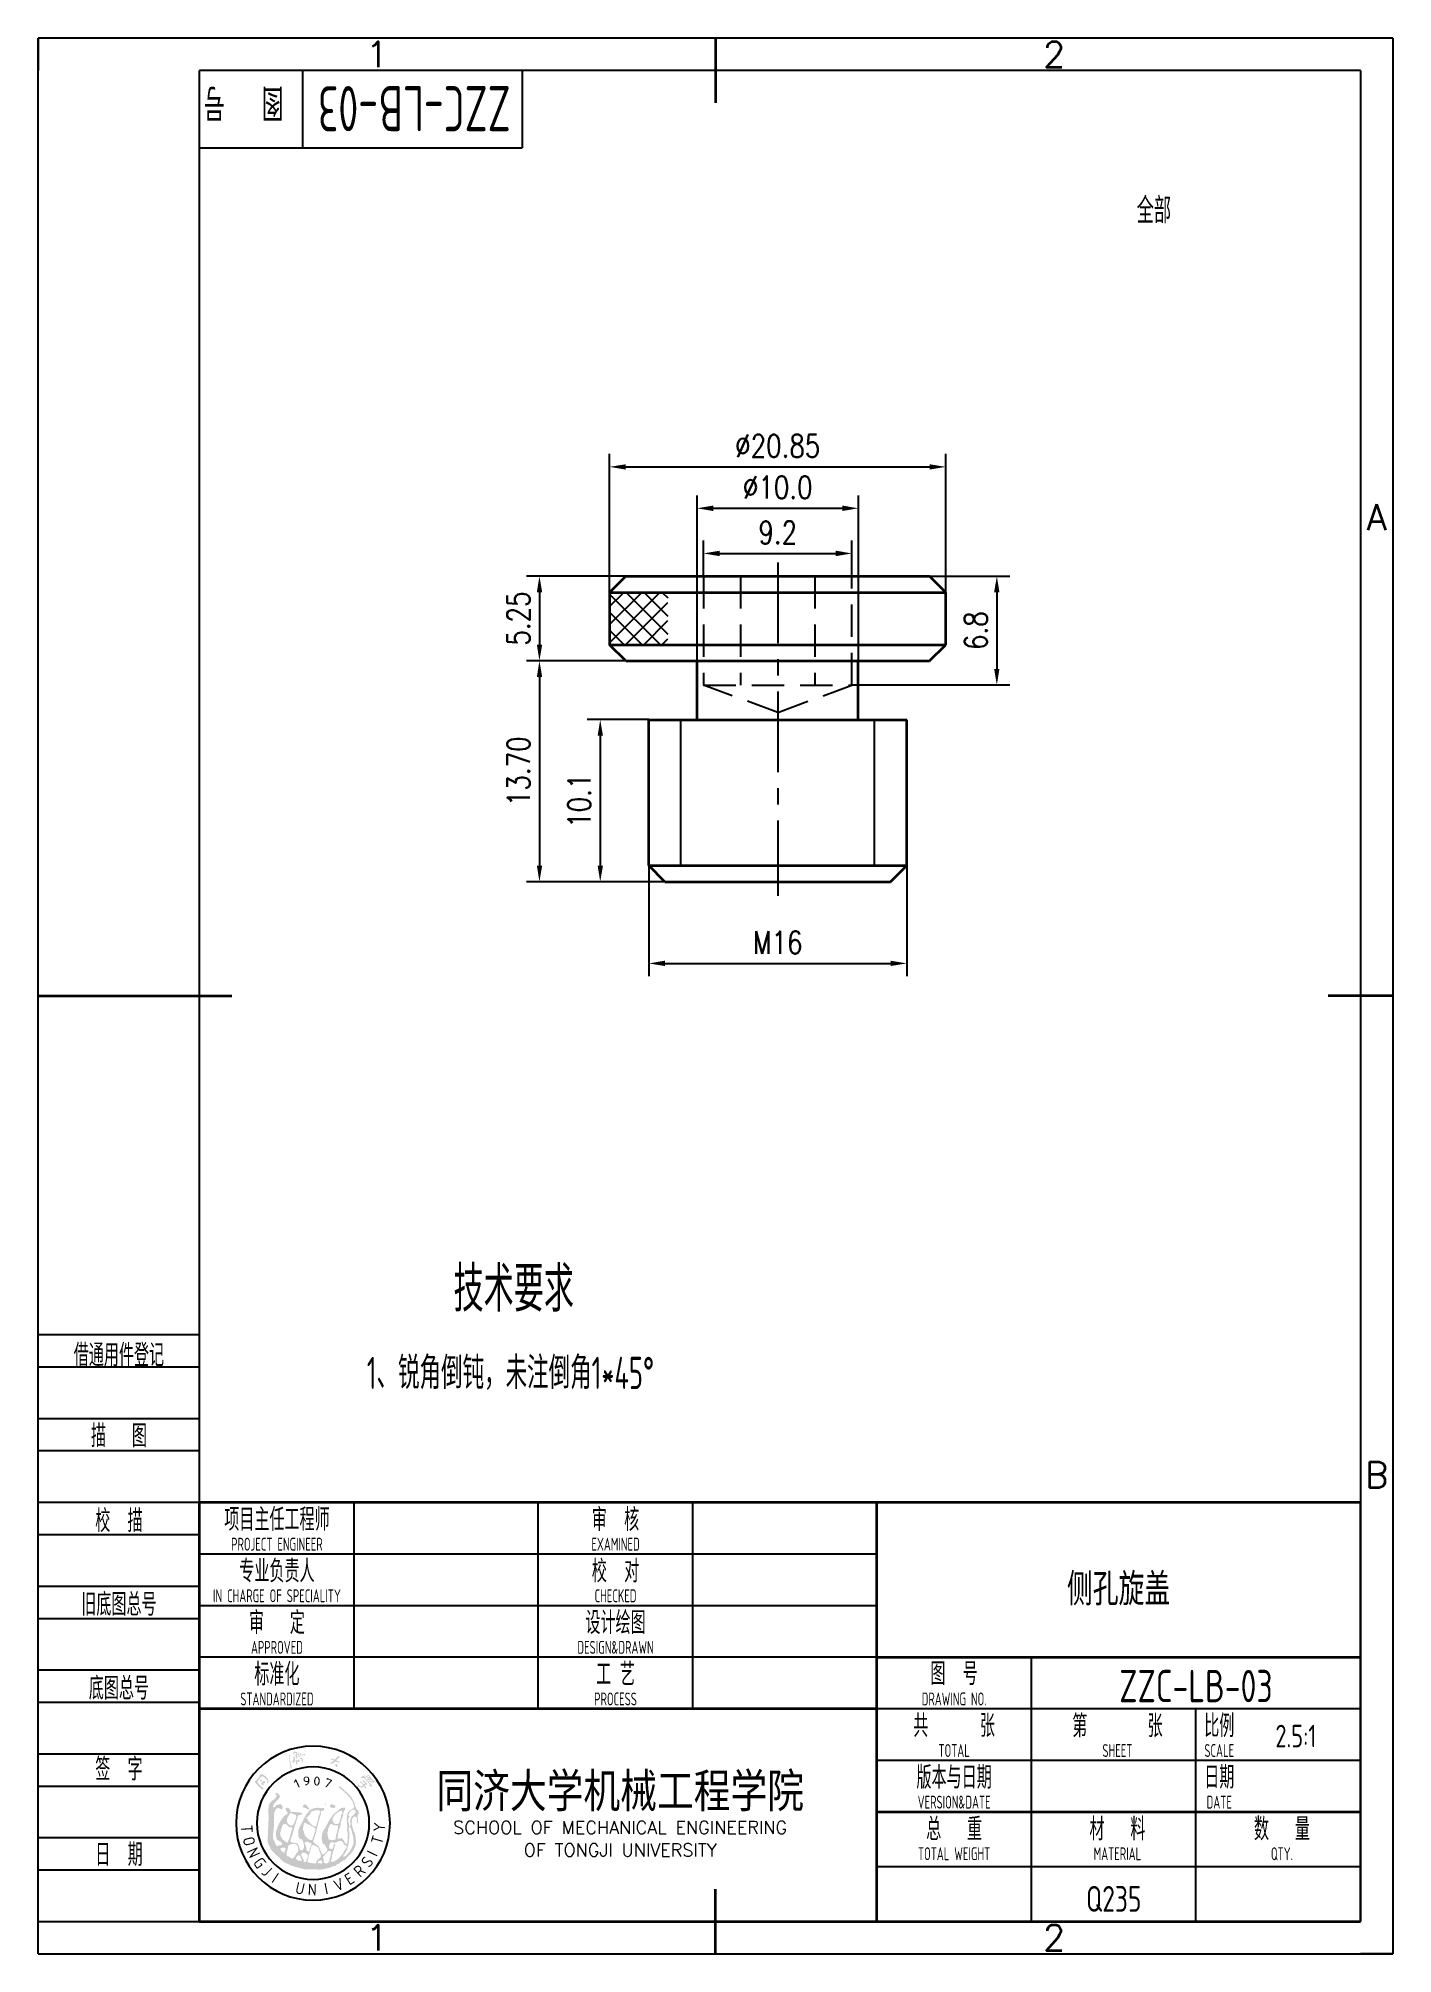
# Model space of a CAD drawing. Header units: millimetres. Extents: x -10 to 74, y -2 to 117.
import ezdxf
from ezdxf.enums import TextEntityAlignment as Align

# ---------------------------------------------------------------- set-up
doc = ezdxf.new("R2010")
doc.units = ezdxf.units.MM
doc.header["$LTSCALE"] = 4
doc.linetypes.add('CENTER', pattern=[2, 1.25, -0.25, 0.25, -0.25])
doc.linetypes.add('DASHED', pattern=[0.75, 0.5, -0.25])
doc.layers.add('1轮廓实线层', color=7, linetype='Continuous', lineweight=35)
for name, color, linetype in [('2细线层', 4, 'Continuous'), ('3中心线层', 1, 'CENTER'), ('4虚线层', 6, 'DASHED'), ('5剖面线层', 2, 'Continuous'), ('6文字层', 3, 'Continuous'), ('7标注层', 4, 'Continuous'), ('TK', 101, 'Continuous'), ('图框层', 7, 'Continuous')]:
    doc.layers.add(name, color=color, linetype=linetype)
doc.styles.add('PC_TEXTSTYLE', font='isocp.shx', dxfattribs={"width": 0.8, "bigfont": 'hzfs.shx'})
doc.styles.add('ST', font='romanc.shx', dxfattribs={"bigfont": 'st.shx'})
doc.styles.get("Standard").update_dxf_attribs({"font": 'isocp.shx', "width": 0.707, "bigfont": 'hztxt.shx'})
doc.styles.add('TH_GBDIM', font='romans.shx', dxfattribs={"width": 0.8, "bigfont": 'gbcbig.shx'})
doc.dimstyles.new('TH_GBDIM', dxfattribs={"dimscale": 0.4, "dimtxt": 3.5, "dimasz": 2.5, "dimexe": 2, "dimexo": 0, "dimgap": 1.5, "dimtad": 1, "dimdec": 1, "dimzin": 0, "dimdsep": 46, "dimtxsty": 'TH_GBDIM', "dimcen": 2.5, "dimclrd": 130, "dimclre": 130, "dimclrt": 3, "dimadec": 0, "dimazin": 0, "dimtfac": 0.714286, "dimtdec": 1, "dimtmove": 0, "dimatfit": 3, "dimfxl": 1, "dimtzin": 0, "dimlwd": -1, "dimlwe": -1, "dimarcsym": 0})

msp = doc.modelspace()

# ---------------------------------------------------------------- texts
at = {"layer": '6文字层', "style": 'TH_GBDIM'}
for s, p in [('1', (11, 115.8)), ('2', (53, 115.8)), ('A', (73, 87.1)), ('B', (73, 27.7)), ('1', (11, -1)), ('2', (53, -1))]:
    msp.add_text(s, height=1.6, dxfattribs=at).set_placement(p, align=Align.MIDDLE)
at = {"layer": '6文字层', "style": 'PC_TEXTSTYLE', "width": 0.667}
msp.add_text('全部', height=1.6, dxfattribs=at).set_placement((58.121, 105.321))
msp.add_text('技术要求', height=2.8, dxfattribs=at).set_placement((19.488, 40.623), align=Align.TOP_CENTER)
msp.add_text('1、锐角倒钝，未注倒角1*45%%d', height=2, dxfattribs=at).set_placement((10.377, 35.023), align=Align.TOP_LEFT)

# ---------------------------------------------------------------- blocks, each defined once
blk = doc.blocks.new('*D8')
at = {"layer": '7标注层', "color": 130}
for p, q in [((25.43, 82.44), (25.43, 91.02)), ((46.28, 82.44), (46.28, 91.02)), ((26.43, 90.22), (45.28, 90.22))]:
    blk.add_line(p, q, dxfattribs=at)
for points in [[(26.43, 90.38), (26.43, 90.05), (25.43, 90.22)], [(45.28, 90.38), (45.28, 90.05), (46.28, 90.22)]]:
    blk.add_solid(points, dxfattribs=at)
at = {"layer": 'Defpoints', "color": 0}
for p in [(46.28, 90.22), (25.43, 82.44), (46.28, 82.44)]:
    blk.add_point(p, dxfattribs=at)
at = {"layer": '7标注层', "color": 3, "insert": (35.86, 91.52), "char_height": 1.4, "attachment_point": 5, "style": 'TH_GBDIM'}
blk.add_mtext('{%%c20.85}{}{}', dxfattribs=at)
blk = doc.blocks.new('*D9')
at = {"layer": '7标注层', "color": 130}
for p, q in [((26.43, 78.19), (20.28, 78.19)), ((21.08, 77.19), (21.08, 65.49)), ((28.86, 64.49), (20.28, 64.49))]:
    blk.add_line(p, q, dxfattribs=at)
for points in [[(20.92, 77.19), (21.25, 77.19), (21.08, 78.19)], [(20.92, 65.49), (21.25, 65.49), (21.08, 64.49)]]:
    blk.add_solid(points, dxfattribs=at)
at = {"layer": 'Defpoints', "color": 0}
for p in [(26.43, 78.19), (21.08, 64.49), (28.86, 64.49)]:
    blk.add_point(p, dxfattribs=at)
at = {"layer": '7标注层', "color": 3, "insert": (19.78, 71.34), "char_height": 1.4, "attachment_point": 5, "rotation": 90, "style": 'TH_GBDIM'}
blk.add_mtext('{13.70}{}{}', dxfattribs=at)
blk = doc.blocks.new('*D10')
at = {"layer": '7标注层', "color": 130}
for p, q in [((27.86, 74.54), (24.05, 74.54)), ((24.85, 73.54), (24.85, 65.49)), ((28.86, 64.49), (24.05, 64.49))]:
    blk.add_line(p, q, dxfattribs=at)
for points in [[(24.69, 73.54), (25.02, 73.54), (24.85, 74.54)], [(24.69, 65.49), (25.02, 65.49), (24.85, 64.49)]]:
    blk.add_solid(points, dxfattribs=at)
at = {"layer": 'Defpoints', "color": 0}
for p in [(27.86, 74.54), (24.85, 64.49), (28.86, 64.49)]:
    blk.add_point(p, dxfattribs=at)
at = {"layer": '7标注层', "color": 3, "insert": (23.55, 69.51), "char_height": 1.4, "attachment_point": 5, "rotation": 90, "style": 'TH_GBDIM'}
blk.add_mtext('10.1', dxfattribs=at)
blk = doc.blocks.new('*D11')
at = {"layer": '7标注层', "color": 130}
for p, q in [((27.86, 65.49), (27.86, 58.62)), ((43.86, 65.49), (43.86, 58.62)), ((28.86, 59.42), (42.86, 59.42))]:
    blk.add_line(p, q, dxfattribs=at)
for points in [[(28.86, 59.59), (28.86, 59.26), (27.86, 59.42)], [(42.86, 59.59), (42.86, 59.26), (43.86, 59.42)]]:
    blk.add_solid(points, dxfattribs=at)
at = {"layer": 'Defpoints', "color": 0}
for p in [(27.86, 65.49), (43.86, 65.49), (43.86, 59.42)]:
    blk.add_point(p, dxfattribs=at)
at = {"layer": '7标注层', "color": 3, "insert": (35.86, 60.72), "char_height": 1.4, "attachment_point": 5, "style": 'TH_GBDIM'}
blk.add_mtext('{M16}{}{}', dxfattribs=at)
blk = doc.blocks.new('*D12')
at = {"layer": '7标注层', "color": 130}
for p, q in [((31.26, 83.44), (31.26, 85.65)), ((40.46, 83.44), (40.46, 85.65)), ((32.26, 84.85), (39.46, 84.85))]:
    blk.add_line(p, q, dxfattribs=at)
for points in [[(32.26, 85.02), (32.26, 84.68), (31.26, 84.85)], [(39.46, 85.02), (39.46, 84.68), (40.46, 84.85)]]:
    blk.add_solid(points, dxfattribs=at)
at = {"layer": 'Defpoints', "color": 0}
for p in [(40.46, 84.85), (31.26, 83.44), (40.46, 83.44)]:
    blk.add_point(p, dxfattribs=at)
at = {"layer": '7标注层', "color": 3, "insert": (35.86, 86.15), "char_height": 1.4, "attachment_point": 5, "style": 'TH_GBDIM'}
blk.add_mtext('9.2', dxfattribs=at)
blk = doc.blocks.new('*D13')
at = {"layer": '7标注层', "color": 130}
for p, q in [((40.46, 83.44), (50.25, 83.44)), ((49.45, 82.44), (49.45, 77.69)), ((40.46, 76.69), (50.25, 76.69))]:
    blk.add_line(p, q, dxfattribs=at)
for points in [[(49.28, 82.44), (49.61, 82.44), (49.45, 83.44)], [(49.28, 77.69), (49.61, 77.69), (49.45, 76.69)]]:
    blk.add_solid(points, dxfattribs=at)
at = {"layer": 'Defpoints', "color": 0}
for p in [(40.46, 83.44), (40.46, 76.69), (49.45, 76.69)]:
    blk.add_point(p, dxfattribs=at)
at = {"layer": '7标注层', "color": 3, "insert": (48.15, 80.06), "char_height": 1.4, "attachment_point": 5, "rotation": 90, "style": 'TH_GBDIM'}
blk.add_mtext('6.8', dxfattribs=at)
blk = doc.blocks.new('*D14')
at = {"layer": '7标注层', "color": 130}
for p, q in [((26.43, 83.44), (20.28, 83.44)), ((21.08, 82.44), (21.08, 79.19)), ((26.43, 78.19), (20.28, 78.19))]:
    blk.add_line(p, q, dxfattribs=at)
for points in [[(20.92, 82.44), (21.25, 82.44), (21.08, 83.44)], [(20.92, 79.19), (21.25, 79.19), (21.08, 78.19)]]:
    blk.add_solid(points, dxfattribs=at)
at = {"layer": 'Defpoints', "color": 0}
for p in [(26.43, 83.44), (21.08, 78.19), (26.43, 78.19)]:
    blk.add_point(p, dxfattribs=at)
at = {"layer": '7标注层', "color": 3, "insert": (19.78, 80.81), "char_height": 1.4, "attachment_point": 5, "rotation": 90, "style": 'TH_GBDIM'}
blk.add_mtext('{5.25}{}{}', dxfattribs=at)
blk = doc.blocks.new('*D15')
at = {"layer": '7标注层', "color": 130}
for p, q in [((30.86, 78.19), (30.86, 88.45)), ((40.86, 78.19), (40.86, 88.45)), ((31.86, 87.65), (39.86, 87.65))]:
    blk.add_line(p, q, dxfattribs=at)
for points in [[(31.86, 87.82), (31.86, 87.48), (30.86, 87.65)], [(39.86, 87.82), (39.86, 87.48), (40.86, 87.65)]]:
    blk.add_solid(points, dxfattribs=at)
at = {"layer": 'Defpoints', "color": 0}
for p in [(40.86, 87.65), (30.86, 78.19), (40.86, 78.19)]:
    blk.add_point(p, dxfattribs=at)
at = {"layer": '7标注层', "color": 3, "insert": (35.86, 88.95), "char_height": 1.4, "attachment_point": 5, "style": 'TH_GBDIM'}
blk.add_mtext('{%%c10.0}{}{}', dxfattribs=at)
blk = doc.blocks.new('PC_TITLE_BLOCK')
at = {"layer": 'TK'}
h = blk.add_hatch(color=256, dxfattribs=at)
h.paths.add_polyline_path([(-154.97, 22.33), (-154.91, 22.25), (-154.81, 22.21), (-154.7, 22.24), (-154.62, 22.29), (-154.57, 22.31), (-154.47, 22.22), (-154.35, 22.08), (-154.29, 22.03), (-154.21, 21.93), (-154.16, 21.9), (-154.05, 21.76), (-153.94, 21.65), (-153.85, 21.53), (-153.73, 21.41), (-153.67, 21.32), (-153.52, 21.18), (-153.59, 21.16), (-153.68, 21.13), (-153.62, 21.04), (-153.55, 20.98), (-153.44, 20.93), (-153.33, 20.92), (-153.27, 20.93), (-153.27, 21.06), (-153.3, 21.13), (-153.33, 21.18), (-153.41, 21.24), (-153.49, 21.34), (-153.54, 21.38), (-153.63, 21.47), (-153.7, 21.56), (-153.79, 21.64), (-153.87, 21.73), (-153.75, 21.73), (-153.64, 21.73), (-153.53, 21.73), (-153.58, 21.68), (-153.57, 21.66), (-153.33, 21.59), (-153.3, 21.57), (-153.18, 21.58), (-153.13, 21.57), (-153.07, 21.59), (-152.95, 21.57), (-152.9, 21.6), (-152.88, 21.65), (-152.88, 21.73), (-152.91, 21.77), (-153, 21.87), (-153.11, 21.97), (-153.14, 22), (-153.22, 22.05), (-153.28, 22.11), (-153.35, 22.13), (-153.4, 22.12), (-153.4, 22.18), (-153.38, 22.23), (-153.4, 22.27), (-153.46, 22.32), (-153.49, 22.38), (-153.53, 22.42), (-153.57, 22.45), (-153.61, 22.51), (-153.67, 22.53), (-153.74, 22.49), (-153.73, 22.44), (-153.8, 22.37), (-153.87, 22.35), (-153.9, 22.34), (-153.95, 22.33), (-154.07, 22.26), (-154.07, 22.2), (-154.02, 22.17), (-153.92, 22.23), (-153.83, 22.24), (-153.77, 22.26), (-153.63, 22.27), (-153.58, 22.24), (-153.55, 22.2), (-153.59, 22.12), (-153.72, 22.16), (-153.8, 22.13), (-153.88, 22.13), (-153.93, 22.11), (-154.01, 22.06), (-154.01, 22.01), (-153.98, 21.99), (-153.86, 21.95), (-153.81, 21.92), (-153.7, 21.91), (-153.57, 21.92), (-153.53, 21.94), (-153.46, 21.99), (-153.44, 22.02), (-153.42, 22.04), (-153.37, 22.02), (-153.3, 21.97), (-153.22, 21.92), (-153.18, 21.92), (-153.13, 21.86), (-153.13, 21.81), (-153.14, 21.77), (-153.2, 21.73), (-153.32, 21.75), (-153.35, 21.74), (-153.37, 21.76), (-153.36, 21.83), (-153.35, 21.85), (-153.36, 21.88), (-153.51, 21.82), (-153.69, 21.81), (-153.9, 21.76), (-153.93, 21.8), (-154.04, 21.88), (-154.13, 21.97), (-154.18, 22.05), (-154.25, 22.15), (-154.33, 22.26), (-154.14, 22.38), (-153.93, 22.5), (-153.87, 22.55), (-153.71, 22.62), (-153.7, 22.65), (-153.68, 22.72), (-153.69, 22.75), (-153.75, 22.76), (-153.84, 22.71), (-154.04, 22.59), (-154.22, 22.44), (-154.31, 22.38), (-154.38, 22.32), (-154.45, 22.38), (-154.4, 22.41), (-154.37, 22.44), (-154.39, 22.55), (-154.47, 22.63), (-154.49, 22.66), (-154.52, 22.65), (-154.54, 22.6), (-154.64, 22.53), (-154.76, 22.49), (-154.86, 22.45), (-154.93, 22.39)])
h.paths.add_polyline_path([(-154.41, 21.08), (-154.38, 21.13), (-154.37, 21.2), (-154.22, 21.19), (-154.14, 21.18), (-154.07, 21.2), (-154.04, 21.28), (-154.05, 21.36), (-154.08, 21.43), (-154.12, 21.49), (-154.21, 21.54), (-154.24, 21.57), (-154.35, 21.65), (-154.42, 21.73), (-154.48, 21.81), (-154.53, 21.86), (-154.58, 21.88), (-154.65, 21.84), (-154.72, 21.8), (-154.75, 21.75), (-154.73, 21.71), (-154.67, 21.66), (-154.6, 21.64), (-154.47, 21.55), (-154.32, 21.45), (-154.31, 21.41), (-154.37, 21.35), (-154.41, 21.32), (-154.52, 21.31), (-154.59, 21.27), (-154.69, 21.37), (-154.77, 21.43), (-154.82, 21.5), (-154.86, 21.54), (-154.91, 21.61), (-154.98, 21.68), (-155.07, 21.71), (-155.11, 21.69), (-155.1, 21.59), (-155.05, 21.48), (-154.94, 21.41), (-154.83, 21.34), (-154.72, 21.21), (-154.65, 21.13), (-154.69, 21.07), (-154.79, 20.99), (-154.91, 20.95), (-155.03, 20.95), (-155.2, 21.03), (-155.23, 21.07), (-155.33, 21.26), (-155.34, 21.27), (-155.41, 21.1), (-155.47, 21.05), (-155.36, 20.94), (-155.24, 20.88), (-155.08, 20.81), (-154.95, 20.77), (-154.76, 20.78), (-154.66, 20.85), (-154.55, 20.96), (-154.38, 20.77), (-154.34, 20.7), (-154.28, 20.65), (-154.23, 20.67), (-154.16, 20.77), (-154.18, 20.83), (-154.27, 20.92), (-154.37, 21.04)])
h.paths.add_polyline_path([(-158.63, 24.05), (-158.62, 24.13), (-158.65, 24.27), (-158.71, 24.35), (-158.77, 24.4), (-158.83, 24.42), (-158.89, 24.42), (-158.94, 24.3), (-158.93, 24.23), (-158.92, 24.09), (-158.84, 23.97), (-158.8, 23.95), (-158.68, 23.97), (-158.66, 24)])
h.paths.add_polyline_path([(-159.69, 24.57), (-159.78, 24.54), (-159.83, 24.52), (-159.86, 24.51), (-159.86, 24.49), (-159.83, 24.46), (-159.76, 24.46), (-159.65, 24.46), (-159.46, 24.5), (-159.35, 24.5), (-159.24, 24.55), (-159.12, 24.65), (-159.04, 24.73), (-158.93, 24.83), (-158.87, 24.79), (-158.65, 24.7), (-158.61, 24.67), (-158.5, 24.65), (-158.43, 24.63), (-158.37, 24.64), (-158.33, 24.7), (-158.32, 24.73), (-158.33, 24.77), (-158.37, 24.8), (-158.44, 24.82), (-158.58, 24.87), (-158.71, 24.91), (-158.78, 24.96), (-158.82, 24.98), (-158.75, 25.04), (-158.67, 25.14), (-158.56, 25.24), (-158.45, 25.33), (-158.35, 25.39), (-158.31, 25.43), (-158.29, 25.5), (-158.29, 25.57), (-158.32, 25.61), (-158.35, 25.64), (-158.43, 25.62), (-158.47, 25.63), (-158.56, 25.59), (-158.79, 25.36), (-158.87, 25.27), (-159.02, 25.09), (-159.15, 25.14), (-159.4, 25.23), (-159.44, 25.23), (-159.5, 25.21), (-159.58, 25.2), (-159.62, 25.18), (-159.63, 25.14), (-159.6, 25.1), (-159.56, 25.08), (-159.47, 25.08), (-159.37, 25.04), (-159.17, 24.96), (-159.29, 24.84), (-159.46, 24.72), (-159.6, 24.64)])
h.paths.add_polyline_path([(-166.11, 24.97), (-166.1, 24.99), (-166.06, 24.99), (-165.99, 24.93), (-165.92, 24.79), (-165.9, 24.66), (-165.85, 24.43), (-165.77, 24.15), (-165.74, 23.99), (-165.71, 23.9), (-165.71, 23.81), (-165.74, 23.72), (-165.8, 23.71), (-165.86, 23.78), (-165.91, 23.86), (-165.94, 23.94), (-165.93, 24.05), (-165.92, 24.19), (-165.98, 24.44), (-166.02, 24.65), (-166.06, 24.74), (-166.08, 24.87)])
h.paths.add_polyline_path([(-166.1, 25.83), (-166.15, 25.79), (-166.17, 25.75), (-166.15, 25.69), (-166.06, 25.57), (-166.01, 25.55), (-165.96, 25.57), (-165.92, 25.64), (-165.94, 25.71), (-165.99, 25.76)])
h.paths.add_polyline_path([(-165.18, 25.17), (-165.18, 25.27), (-165.21, 25.37), (-165.13, 25.5), (-165.05, 25.58), (-165.01, 25.45), (-165.01, 25.34), (-165.06, 25.28), (-165.01, 25.23), (-164.95, 25.25), (-164.91, 25.31), (-164.86, 25.42), (-164.85, 25.57), (-164.86, 25.65), (-164.92, 25.77), (-164.94, 25.77), (-164.96, 25.76), (-164.96, 25.85), (-164.93, 25.92), (-164.91, 26.02), (-164.87, 26.09), (-164.83, 26.17), (-164.79, 26.23), (-164.79, 26.29), (-164.86, 26.27), (-165.05, 26.2), (-165.1, 26.19), (-165.09, 26.26), (-165.08, 26.32), (-165.1, 26.38), (-165.13, 26.39), (-165.3, 26.32), (-165.36, 26.31), (-165.41, 26.28), (-165.42, 26.17), (-165.46, 26.08), (-165.48, 25.98), (-165.51, 25.94), (-165.51, 25.9), (-165.57, 25.84), (-165.57, 25.8), (-165.52, 25.8), (-165.43, 25.89), (-165.3, 26.03), (-165.17, 26.12), (-165.07, 26.14), (-165.04, 26.09), (-165.08, 25.93), (-165.08, 25.86), (-165.11, 25.79), (-165.1, 25.71), (-165.08, 25.65), (-165.06, 25.6), (-165.19, 25.49), (-165.25, 25.44), (-165.29, 25.53), (-165.36, 25.57), (-165.45, 25.55), (-165.51, 25.52), (-165.54, 25.45), (-165.42, 25.46), (-165.38, 25.42), (-165.36, 25.35), (-165.49, 25.13), (-165.57, 24.9), (-165.62, 24.72), (-165.62, 24.63), (-165.57, 24.6), (-165.51, 24.6), (-165.43, 24.64), (-165.33, 24.76), (-165.22, 24.96)])
h.paths.add_polyline_path([(-164.75, 25.85), (-164.82, 25.83), (-164.85, 25.83), (-164.9, 25.81), (-164.86, 25.87), (-164.8, 25.92), (-164.67, 26.07), (-164.65, 26.09), (-164.63, 26.14), (-164.57, 26.17), (-164.54, 26.16), (-164.54, 26.09), (-164.57, 26.02), (-164.58, 25.97), (-164.65, 25.89), (-164.65, 25.85), (-164.6, 25.74), (-164.54, 25.65), (-164.5, 25.63), (-164.44, 25.65), (-164.41, 25.69), (-164.37, 25.71), (-164.37, 25.64), (-164.39, 25.58), (-164.39, 25.53), (-164.43, 25.49), (-164.49, 25.48), (-164.54, 25.5), (-164.61, 25.56), (-164.68, 25.68)])
h.paths.add_polyline_path([(-165.31, 25.08), (-165.35, 25.01), (-165.36, 24.97), (-165.41, 24.95), (-165.43, 25.01), (-165.38, 25.15), (-165.35, 25.21)], flags=16)
h.paths.add_polyline_path([(-166.09, 25.37), (-166.11, 25.42), (-166.1, 25.44), (-166.07, 25.46), (-165.95, 25.35), (-165.93, 25.31), (-165.94, 25.28), (-165.98, 25.24), (-165.98, 25.21), (-166.01, 25.15), (-166.05, 25.11), (-166.09, 25.1), (-166.12, 25.13), (-166.12, 25.19), (-166.1, 25.27)])
h.paths.add_polyline_path([(-164.04, 25.2), (-164.13, 25.32), (-164.24, 25.35), (-164.32, 25.38), (-164.42, 25.34), (-164.48, 25.28), (-164.47, 25.15), (-164.49, 25.06), (-164.56, 24.89), (-164.62, 25.05), (-164.68, 25.08), (-164.74, 25.06), (-164.81, 25.03), (-164.82, 24.97), (-164.94, 24.85), (-164.93, 24.95), (-164.95, 25.03), (-165, 25.08), (-165.03, 25.08), (-165.07, 25.03), (-165.1, 24.94), (-165.1, 24.85), (-165.08, 24.75), (-165.08, 24.65), (-165.05, 24.53), (-164.99, 24.39), (-164.93, 24.34), (-164.89, 24.3), (-164.87, 24.31), (-164.82, 24.36), (-164.81, 24.4), (-164.88, 24.58), (-164.91, 24.68), (-164.91, 24.76), (-164.86, 24.82), (-164.8, 24.86), (-164.72, 24.81), (-164.66, 24.73), (-164.6, 24.7), (-164.57, 24.7), (-164.56, 24.76), (-164.51, 24.82), (-164.49, 24.91), (-164.45, 24.97), (-164.46, 25.05), (-164.43, 25.15), (-164.37, 25.22), (-164.32, 25.22), (-164.25, 25.18), (-164.2, 25.1), (-164.15, 24.95), (-164.13, 24.83), (-164.14, 24.68), (-164.18, 24.51), (-164.08, 24.66), (-164.03, 24.82), (-163.98, 24.97), (-163.98, 25.08)])
h.paths.add_polyline_path([(-164.23, 25.76), (-164.3, 25.77), (-164.36, 25.75), (-164.42, 25.77), (-164.5, 25.81), (-164.47, 25.89), (-164.47, 25.96), (-164.4, 26.04), (-164.3, 26.08), (-164.27, 26.09), (-164.24, 26.06), (-164.24, 26.01), (-164.32, 25.86), (-164.28, 25.86), (-164.04, 25.88), (-163.95, 25.88), (-163.69, 25.95), (-163.57, 26), (-163.6, 25.87), (-163.64, 25.82), (-163.68, 25.75), (-163.72, 25.73), (-163.95, 25.75), (-164.08, 25.74)])
h.paths.add_polyline_path([(-170.32, 21.92), (-170.32, 21.96), (-170.37, 22.02), (-170.47, 21.99), (-170.54, 21.92), (-170.59, 21.87), (-170.62, 21.84), (-170.65, 21.77), (-170.63, 21.72), (-170.58, 21.68), (-170.46, 21.73), (-170.38, 21.82), (-170.34, 21.89)], flags=17)
h.paths.add_polyline_path([(-171.02, 21.59), (-171.05, 21.67), (-171, 21.73), (-170.77, 22.04), (-170.74, 22.09), (-170.66, 22.17), (-170.58, 22.27), (-170.55, 22.33), (-170.49, 22.41), (-170.42, 22.46), (-170.36, 22.47), (-170.25, 22.48), (-170.18, 22.48), (-170.09, 22.43), (-169.89, 22.29), (-169.7, 22.14), (-169.6, 22.02), (-169.54, 21.94), (-169.5, 21.85), (-169.47, 21.78), (-169.49, 21.7), (-169.53, 21.62), (-169.63, 21.55), (-169.36, 21.46), (-169.32, 21.57), (-169.33, 21.77), (-169.33, 21.89), (-169.4, 22.04), (-169.49, 22.21), (-169.64, 22.37), (-169.8, 22.51), (-169.95, 22.64), (-170.12, 22.74), (-170.26, 22.8), (-170.39, 22.8), (-170.48, 22.79), (-170.58, 22.74), (-170.66, 22.65), (-170.68, 22.51), (-170.74, 22.43), (-170.83, 22.32), (-170.9, 22.18), (-170.94, 22.14), (-170.99, 22.08), (-171.05, 22.04), (-171.14, 21.97), (-171.17, 21.91), (-171.2, 21.86), (-171.23, 21.83), (-171.29, 21.83), (-171.36, 21.81), (-171.43, 21.68), (-171.4, 21.62), (-171.29, 21.47), (-171.08, 21.22), (-170.78, 20.92), (-170.55, 20.69), (-170.39, 20.53), (-170.33, 20.49), (-170.27, 20.47), (-170.18, 20.47), (-170.13, 20.48), (-170.09, 20.51), (-170.07, 20.55), (-170.1, 20.58), (-170.16, 20.65), (-170.29, 20.77), (-170.64, 21.12), (-170.82, 21.32)])
h.paths.add_polyline_path([(-170.15, 21.16), (-170.06, 21.25), (-170.05, 21.3), (-170.08, 21.35), (-170.11, 21.35), (-170.22, 21.43), (-170.16, 21.5), (-170.09, 21.44), (-170.01, 21.42), (-169.93, 21.42), (-169.9, 21.44), (-169.86, 21.5), (-169.87, 21.58), (-169.86, 21.62), (-169.84, 21.71), (-169.84, 21.76), (-169.95, 21.74), (-170.01, 21.73), (-170.13, 21.82), (-170.16, 21.74), (-170.22, 21.67), (-170.31, 21.56), (-170.34, 21.48), (-170.37, 21.49), (-170.42, 21.45), (-170.47, 21.34), (-170.46, 21.3), (-170.37, 21.23), (-170.27, 21.16), (-170.2, 21.14)], flags=17)
edge = h.paths.add_edge_path()
edge.add_line((-168.19, 19.7), (-168.21, 20.01))
h = blk.add_hatch(color=256, dxfattribs=at)
h.paths.add_polyline_path([(-155.34, 16.67), (-155.35, 16.87), (-155.39, 17.23), (-155.67, 17.44), (-155.8, 17.73), (-155.9, 18.12), (-156.08, 18.57), (-156.23, 18.86), (-156.45, 19.26), (-156.9, 19.76), (-157.17, 20.06), (-157.51, 20.26), (-157.66, 20.51), (-158.04, 20.82), (-158.36, 20.94), (-158.45, 20.85), (-158.43, 20.83), (-157.97, 20.46), (-157.64, 20.14), (-157.18, 19.73), (-156.79, 19.3), (-156.47, 18.88), (-156.21, 18.44), (-156.16, 18.17), (-156.02, 17.86), (-156.09, 17.57), (-156.35, 17.45), (-156.73, 17.16), (-157, 16.85), (-157.13, 16.45), (-157.19, 15.81), (-157.16, 15.49), (-157.12, 15.07), (-157.07, 14.56), (-157.14, 14.23), (-156.99, 13.52), (-157.04, 12.94), (-157.02, 12.84), (-157.04, 12.53), (-157.05, 12.37), (-157.05, 12.2), (-157.2, 12.02), (-157.31, 12.03), (-157.4, 12.12), (-157.66, 12.59), (-157.9, 12.91), (-158.62, 12.82), (-158.57, 13.22), (-158.52, 13.59), (-158.44, 13.9), (-158.16, 14.81), (-158.03, 15.66), (-157.92, 15.97), (-157.83, 16.15), (-157.73, 16.43), (-157.79, 16.64), (-157.76, 16.67), (-157.66, 16.78), (-157.69, 16.87), (-157.58, 17.16), (-157.37, 17.37), (-157.53, 17.68), (-158.03, 17.58), (-158.39, 17.34), (-158.83, 16.95), (-159.16, 16.7), (-159.62, 16.12), (-160.03, 15.45), (-160.27, 14.96), (-160.53, 14.47), (-160.81, 14.07), (-161.01, 13.49), (-161.08, 13.04), (-161.05, 12.99), (-161.03, 12.57), (-160.9, 12.05), (-160.58, 11.93), (-160.47, 11.64), (-160.31, 11.46), (-160.22, 11.26), (-160.13, 11.1), (-160.3, 10.9), (-160.54, 10.6), (-160.77, 10.42), (-160.99, 10.39), (-161.14, 10.76), (-161.48, 11.57), (-161.95, 11.98), (-162.31, 12.21), (-162.36, 12.46), (-161.98, 13.64), (-161.67, 14.94), (-161.47, 15.66), (-161.39, 15.97), (-161.17, 16.71), (-161.22, 17.09), (-161.08, 17.13), (-160.83, 17.18), (-160.63, 17.35), (-160.74, 17.61), (-161.07, 17.59), (-161.37, 17.57), (-161.71, 17.64), (-162.27, 17.54), (-162.86, 17.33), (-162.81, 17.32), (-163.22, 16.87), (-163.35, 16.71), (-163.68, 16.26), (-163.93, 15.71), (-164.11, 15.35), (-164.43, 14.76), (-164.68, 14.19), (-164.71, 13.76), (-164.68, 13.27), (-164.44, 12.78), (-164.08, 12.72), (-164.03, 12.57), (-163.94, 12.37), (-163.84, 12), (-163.81, 11.63), (-163.81, 11.44), (-163.96, 11.1), (-164.37, 11.03), (-164.5, 11.28), (-164.59, 11.71), (-164.85, 12.13), (-165.49, 12.23), (-165.81, 12.28), (-165.91, 12.5), (-165.81, 12.91), (-165.59, 13.5), (-165.45, 13.99), (-165.22, 14.8), (-164.99, 15.51), (-164.71, 16.46), (-164.27, 16.55), (-164.08, 16.64), (-164.13, 16.81), (-164.57, 16.94), (-165.44, 16.95), (-165.82, 16.95), (-166, 17.38), (-166.27, 17.66), (-166.7, 17.51), (-166.59, 17.18), (-166.33, 16.86), (-166.47, 16.61), (-166.86, 16.37), (-167.28, 15.82), (-167.61, 15.3), (-167.78, 14.91), (-168.04, 14.27), (-168.13, 13.87), (-168.13, 13.37), (-168.1, 12.99), (-168.02, 12.72), (-167.76, 12.55), (-167.5, 12.4), (-167.22, 12.19), (-167.19, 11.95), (-167.38, 11.8), (-167.8, 11.77), (-168.01, 11.63), (-168.19, 11.96), (-168.62, 12.86), (-168.6, 13.66), (-168.44, 14.88), (-168.43, 14.86), (-168.46, 15.73), (-168.47, 16.51), (-168.37, 16.98), (-168.18, 17.35), (-168.15, 17.39), (-167.91, 17.61), (-167.83, 17.63), (-167.62, 17.55), (-167.28, 17.34), (-167.27, 17.34), (-167.1, 17.52), (-167.19, 17.99), (-167.44, 18.19), (-168.08, 18.04), (-168.35, 17.7), (-168.63, 17.68), (-168.57, 17.96), (-168.39, 18.35), (-168.1, 18.67), (-167.74, 18.98), (-167.52, 19.39), (-167.69, 19.73), (-168.21, 20.01), (-168.19, 19.7), (-168.04, 19.51), (-168.15, 19.26), (-168.35, 19.02), (-168.76, 18.71), (-169.1, 18.35), (-169.28, 17.96), (-169.35, 17.08), (-169.28, 16.11), (-169.35, 14.85), (-169.45, 12.36), (-169.31, 11.95), (-168.92, 11.15), (-168.28, 10.44), (-167.62, 9.9), (-167.38, 9.57), (-166.73, 9.07), (-166.49, 9.01), (-166.13, 8.83), (-165.87, 8.69), (-165.32, 8.5), (-164.79, 8.37), (-164.38, 8.26), (-164, 8.18), (-163.81, 8.07), (-163.25, 8.09), (-162.75, 8.06), (-162.38, 8.09), (-161.99, 8.06), (-161.6, 8.05), (-161.18, 8.04), (-160.67, 8.14), (-159.93, 8.3), (-159.62, 8.41), (-159.18, 8.62), (-158.91, 8.62), (-158.74, 8.82), (-158.38, 8.97), (-158.08, 9.21), (-157.7, 9.44), (-157.46, 9.53), (-157.21, 9.81), (-157.03, 10.07), (-156.99, 10.07), (-156.54, 10.51), (-156.34, 10.75), (-156.17, 10.99), (-156, 11.36), (-155.99, 11.37), (-155.84, 11.67), (-155.72, 12.34), (-155.8, 13.04), (-155.91, 13.57), (-156.09, 14.02), (-156.31, 14.7), (-156.41, 15.08), (-156.44, 15.36), (-156.39, 15.51), (-156.36, 15.82), (-156.24, 16.11), (-156.04, 16.22), (-155.88, 16.27), (-155.71, 16.23), (-155.58, 15.92), (-155.62, 15.59), (-155.57, 15.16), (-155.53, 15.11), (-155.43, 15.54), (-155.46, 15.98), (-155.48, 16.49)])
h.paths.add_polyline_path([(-156.03, 16.6), (-156.46, 16.23), (-156.52, 16.06), (-156.57, 15.76), (-156.68, 15.51), (-156.62, 15.15), (-156.63, 14.84), (-156.73, 14.7), (-156.86, 14.56), (-156.84, 14.71), (-156.84, 14.77), (-156.83, 15.11), (-156.93, 15.39), (-156.94, 15.49), (-157.02, 15.56), (-156.94, 15.7), (-156.94, 15.98), (-156.84, 16.16), (-156.83, 16.11), (-156.72, 16.23), (-156.91, 16.47), (-156.83, 16.73), (-156.7, 16.95), (-156.5, 17.18), (-156.28, 17.3), (-156.01, 17.35), (-155.87, 17.23), (-155.77, 16.94)], flags=16)
h.paths.add_polyline_path([(-157.84, 16.83), (-158.07, 16.43), (-158.1, 16.13), (-158.25, 15.69), (-158.26, 15.43), (-158.34, 15.3), (-158.56, 15.1), (-159.07, 15.12), (-159.35, 15.54), (-159.39, 15.99), (-158.99, 16.58), (-158.62, 16.91), (-158.26, 17.12), (-157.97, 17.17), (-157.87, 16.98)], flags=16)
h.paths.add_polyline_path([(-156.63, 14.61), (-156.57, 14.51), (-156.48, 14.23), (-156.36, 13.95), (-156.33, 13.68), (-156.23, 13.33), (-156.18, 13.07), (-156.14, 12.72), (-156.11, 12.35), (-156.09, 12.13), (-156.27, 11.71), (-156.43, 11.31), (-156.64, 10.99), (-156.86, 10.63), (-157.06, 10.46), (-157.28, 10.2), (-157.46, 10.11), (-157.65, 10.03), (-157.77, 10.12), (-157.75, 10.2), (-157.62, 10.29), (-157.47, 10.54), (-157.4, 10.68), (-157.26, 10.93), (-157.17, 11.09), (-157.09, 11.19), (-157.11, 11.42), (-157, 11.56), (-156.99, 11.73), (-156.87, 12.03), (-156.85, 12.22), (-156.85, 12.54), (-156.82, 12.77), (-156.76, 12.98), (-156.79, 13.25), (-156.73, 13.59), (-156.74, 13.66), (-156.87, 14.04), (-156.84, 14.2), (-156.87, 14.5), (-156.75, 14.59)], flags=16)
h.paths.add_polyline_path([(-158.52, 14.82), (-158.51, 14.6), (-158.55, 14.26), (-158.67, 14.12), (-158.64, 13.9), (-158.78, 13.54), (-158.91, 12.95), (-158.89, 12.72), (-159.3, 12.6), (-159.68, 12.62), (-159.97, 12.75), (-160.09, 13.06), (-160.12, 13.39), (-160.18, 13.79), (-160.05, 14.17), (-160.13, 14.38), (-160.04, 14.43), (-159.9, 14.73), (-159.76, 15.04), (-159.61, 15.14), (-159.21, 14.93), (-158.93, 14.88), (-158.61, 14.89)], flags=16)
h.paths.add_polyline_path([(-157.92, 12.45), (-157.71, 12.16), (-157.53, 11.85), (-157.24, 11.79), (-157.17, 11.55), (-157.19, 11.48), (-157.39, 11.19), (-157.48, 11.08), (-157.61, 10.9), (-157.72, 10.6), (-157.97, 10.29), (-158.25, 10), (-158.53, 9.7), (-158.94, 9.42), (-159.19, 9.28), (-159.51, 9.24), (-159.64, 9.37), (-159.55, 9.65), (-159.49, 9.91), (-159.45, 10.25), (-159.34, 10.63), (-159.28, 10.88), (-159.16, 11.15), (-159.08, 11.51), (-159.1, 11.52), (-158.92, 11.94), (-159.12, 12.03), (-159.22, 11.78), (-159.26, 11.6), (-159.37, 11.27), (-159.55, 11.19), (-159.71, 11.29), (-159.88, 11.32), (-159.85, 11.41), (-159.92, 11.58), (-159.85, 11.64), (-159.87, 11.82), (-159.83, 12.05), (-159.63, 12.26), (-159.37, 12.32), (-159.11, 12.16), (-158.79, 12.27), (-158.43, 12.45), (-158.1, 12.49)], flags=16)
h.paths.add_polyline_path([(-161.29, 16.98), (-161.37, 16.82), (-161.38, 16.71), (-161.56, 16.17), (-161.72, 15.56), (-161.83, 15.13), (-161.89, 14.79), (-161.97, 14.72), (-162.13, 14.74), (-162.39, 14.84), (-162.7, 15.07), (-162.94, 15.35), (-163.22, 15.69), (-163.31, 15.98), (-163.34, 16.05), (-163.51, 16.09), (-163.6, 16.15), (-163.5, 16.22), (-163.34, 16.15), (-163.25, 16.21), (-163.1, 16.37), (-162.84, 16.71), (-162.7, 16.95), (-162.61, 17.12), (-162.31, 17.14), (-162.01, 17.24), (-161.64, 17.26), (-161.38, 17.2)], flags=16)
h.paths.add_polyline_path([(-162.05, 14.45), (-162.04, 14.25), (-162.12, 13.94), (-162.24, 13.51), (-162.37, 13.13), (-162.55, 12.59), (-162.91, 12.65), (-163.24, 12.88), (-163.61, 13.24), (-163.75, 13.57), (-163.82, 13.94), (-163.96, 14.19), (-163.94, 14.53), (-163.87, 14.83), (-163.88, 15.08), (-163.68, 15.31), (-163.53, 15.27), (-163.24, 15.12), (-162.77, 14.87), (-162.52, 14.72)], flags=16)
h.paths.add_polyline_path([(-159.56, 10.85), (-159.62, 10.53), (-159.69, 10.27), (-159.68, 10.05), (-159.8, 9.82), (-159.77, 9.64), (-159.87, 9.47), (-159.91, 9.24), (-160.01, 9.15), (-160.2, 9.03), (-160.54, 9.02), (-160.79, 9.2), (-160.75, 9.47), (-160.78, 9.7), (-160.86, 9.82), (-160.78, 10.16), (-160.57, 10.24), (-160.47, 10.44), (-160.16, 10.75), (-160.15, 10.9), (-159.79, 10.94)], flags=16)
h.paths.add_polyline_path([(-161.61, 11.47), (-161.49, 11.19), (-161.41, 10.89), (-161.25, 10.47), (-161.16, 10.13), (-161.24, 9.95), (-161.45, 9.76), (-161.7, 9.6), (-161.88, 9.36), (-161.92, 9.03), (-161.99, 9.01), (-162.32, 9.02), (-162.76, 9.05), (-163.22, 9.18), (-163.24, 9.46), (-163.17, 9.63), (-163.09, 9.93), (-163.02, 10.42), (-162.9, 10.69), (-162.7, 11.41), (-162.63, 11.69), (-162.51, 11.86), (-162.28, 11.86), (-162.14, 11.73), (-161.95, 11.69), (-161.84, 11.62)], flags=16)
h.paths.add_polyline_path([(-162.59, 11.99), (-162.71, 11.88), (-162.67, 11.72), (-162.79, 11.51), (-162.92, 11.3), (-162.89, 11.18), (-162.92, 11.01), (-163.03, 10.97), (-163.05, 10.86), (-163.08, 10.79), (-163.29, 10.92), (-163.45, 11.12), (-163.4, 11.27), (-163.46, 11.44), (-163.46, 11.55), (-163.52, 11.72), (-163.58, 11.88), (-163.73, 12.1), (-163.65, 12.28), (-163.39, 12.37), (-163.13, 12.33), (-163.05, 12.25), (-162.75, 12.12)], flags=16)
h.paths.add_polyline_path([(-161.07, 9.43), (-161.02, 9.23), (-160.94, 9.07), (-160.99, 9.01), (-161.13, 8.99), (-161.33, 8.98), (-161.62, 9.06), (-161.66, 9.22), (-161.58, 9.37), (-161.46, 9.39), (-161.37, 9.44), (-161.21, 9.51)], flags=16)
h.paths.add_polyline_path([(-164.98, 16.32), (-165.02, 16.15), (-165.12, 15.82), (-165.23, 15.54), (-165.27, 15.34), (-165.48, 14.99), (-165.61, 14.89), (-165.91, 14.86), (-166.18, 15.05), (-166.38, 15.32), (-166.45, 15.55), (-166.42, 15.92), (-166.27, 16.27), (-166.13, 16.5), (-166.01, 16.62), (-166.03, 16.67), (-165.96, 16.77), (-165.8, 16.81), (-165.58, 16.7), (-165.29, 16.58), (-165.04, 16.48), (-165.03, 16.37)], flags=16)
h.paths.add_polyline_path([(-163.16, 10.28), (-163.24, 10.1), (-163.16, 10.01), (-163.24, 9.9), (-163.4, 9.56), (-163.45, 9.28), (-163.68, 9.17), (-163.84, 9.35), (-163.88, 9.56), (-164.01, 9.85), (-164.11, 10.03), (-164.26, 10.38), (-164.17, 10.47), (-164.12, 10.65), (-163.91, 10.65), (-163.61, 10.61), (-163.37, 10.46)], flags=16)
h.paths.add_polyline_path([(-165.58, 14.27), (-165.72, 14.14), (-165.8, 13.87), (-165.92, 13.46), (-166.04, 12.94), (-166.12, 12.8), (-166.25, 12.45), (-166.38, 12.21), (-166.57, 12.3), (-166.73, 12.43), (-166.96, 12.59), (-167.21, 12.79), (-167.22, 12.94), (-167.41, 13.16), (-167.47, 13.46), (-167.51, 13.76), (-167.37, 14.02), (-167.41, 14.14), (-167.36, 14.28), (-167.21, 14.63), (-167.23, 14.73), (-167.12, 14.84), (-167.04, 15.06), (-166.83, 15.06), (-166.73, 15.15), (-166.59, 15.07), (-166.46, 14.95), (-166.28, 14.83), (-166.21, 14.65), (-166.19, 14.7), (-166.11, 14.65), (-165.67, 14.58)], flags=16)
h.paths.add_polyline_path([(-164.81, 11.75), (-164.74, 11.45), (-164.72, 11.22), (-164.69, 10.92), (-164.83, 10.77), (-165, 10.49), (-165.28, 10.08), (-165.45, 9.86), (-165.51, 9.79), (-165.81, 9.8), (-166.18, 10.06), (-166.44, 10.17), (-166.52, 10.41), (-166.48, 10.78), (-166.36, 11.1), (-166.28, 11.58), (-166.17, 11.8), (-166, 11.9), (-165.79, 11.97), (-165.69, 12), (-165.48, 12.05), (-165.05, 12)], flags=16)
h.paths.add_polyline_path([(-164.37, 10.11), (-164.32, 9.86), (-164.2, 9.77), (-164.22, 9.59), (-164.13, 9.48), (-164.25, 9.39), (-164.55, 9.41), (-164.82, 9.48), (-165.02, 9.66), (-165.05, 9.83), (-164.89, 10.05), (-164.87, 10.13), (-164.67, 10.28), (-164.49, 10.24)], flags=16)
h.paths.add_polyline_path([(-166.66, 11.34), (-166.65, 11.17), (-166.74, 11.05), (-166.73, 10.9), (-166.82, 10.72), (-166.97, 10.65), (-167.07, 10.75), (-167.35, 11), (-167.49, 11.24), (-167.37, 11.34), (-167.24, 11.46), (-167.01, 11.43), (-166.81, 11.45)], flags=16)
h.paths.add_polyline_path([(-159.23, 17.58), (-159.07, 17.65), (-158.92, 17.77), (-158.91, 17.84), (-158.99, 17.97), (-159.22, 18.08), (-159.37, 18.13), (-159.59, 18.15), (-159.75, 18.02), (-159.8, 17.82), (-159.69, 17.72), (-159.5, 17.63)], flags=17)
h.paths.add_polyline_path([(-163.02, 17.49), (-163.09, 17.65), (-163.19, 17.73), (-163.32, 17.95), (-163.47, 18.06), (-163.65, 18.18), (-163.82, 18.08), (-163.91, 18.03), (-163.97, 17.87), (-163.93, 17.69), (-163.83, 17.66), (-163.73, 17.64), (-163.48, 17.58), (-163.46, 17.54), (-163.41, 17.49), (-163.31, 17.46), (-163.16, 17.35), (-163.04, 17.39)], flags=17)
h.paths.add_polyline_path([(-160.61, 18.16), (-160.54, 18.11), (-160.51, 18.05), (-160.49, 18.04), (-160.44, 17.97), (-160.4, 18.02), (-160.46, 18.14), (-160.46, 18.27), (-160.56, 18.28), (-160.63, 18.23)], flags=17)
edge = h.paths.add_edge_path()
edge.add_line((-165.32, 20.26), (-164.17, 20.77))
edge.add_line((-164.17, 20.77), (-164.9, 22.42))
edge.add_line((-164.9, 22.42), (-166.05, 21.91))
edge.add_line((-166.05, 21.91), (-165.32, 20.26))
edge.add_line((-164.16, 20.79), (-162.4, 21.06))
edge.add_line((-162.4, 21.06), (-162.67, 22.87))
edge.add_line((-162.67, 22.87), (-164.44, 22.6))
edge.add_line((-164.44, 22.6), (-164.16, 20.79))
edge.add_line((-162.64, 21.05), (-160.88, 20.86))
edge.add_line((-160.88, 20.86), (-160.67, 22.67))
edge.add_line((-160.67, 22.67), (-162.44, 22.87))
edge.add_line((-162.44, 22.87), (-162.64, 21.05))
edge.add_line((-161.09, 20.94), (-159.46, 20.29))
edge.add_line((-159.46, 20.29), (-158.81, 21.94))
edge.add_line((-158.81, 21.94), (-160.44, 22.58))
edge.add_line((-160.44, 22.58), (-161.09, 20.94))
edge = h.paths.add_edge_path(flags=16)
edge.add_line((-165.32, 20.26), (-164.17, 20.77))
edge.add_line((-164.17, 20.77), (-164.9, 22.42))
edge.add_line((-164.9, 22.42), (-166.05, 21.91))
edge.add_line((-166.05, 21.91), (-165.32, 20.26))
edge.add_line((-164.16, 20.79), (-162.4, 21.06))
edge.add_line((-162.4, 21.06), (-162.67, 22.87))
edge.add_line((-162.67, 22.87), (-164.44, 22.6))
edge.add_line((-164.44, 22.6), (-164.16, 20.79))
edge.add_line((-162.64, 21.05), (-160.88, 20.86))
edge.add_line((-160.88, 20.86), (-160.67, 22.67))
edge.add_line((-160.67, 22.67), (-162.44, 22.87))
edge.add_line((-162.44, 22.87), (-162.64, 21.05))
edge.add_line((-161.09, 20.94), (-159.46, 20.29))
edge.add_line((-159.46, 20.29), (-158.81, 21.94))
edge.add_line((-158.81, 21.94), (-160.44, 22.58))
edge.add_line((-160.44, 22.58), (-161.09, 20.94))
edge = h.paths.add_edge_path(flags=0)
edge.add_line((-165.32, 20.26), (-164.17, 20.77))
edge.add_line((-164.17, 20.77), (-164.9, 22.42))
edge.add_line((-164.9, 22.42), (-166.05, 21.91))
edge.add_line((-166.05, 21.91), (-165.32, 20.26))
edge.add_line((-164.16, 20.79), (-162.4, 21.06))
edge.add_line((-162.4, 21.06), (-162.67, 22.87))
edge.add_line((-162.67, 22.87), (-164.44, 22.6))
edge.add_line((-164.44, 22.6), (-164.16, 20.79))
edge.add_line((-162.64, 21.05), (-160.88, 20.86))
edge.add_line((-160.88, 20.86), (-160.67, 22.67))
edge.add_line((-160.67, 22.67), (-162.44, 22.87))
edge.add_line((-162.44, 22.87), (-162.64, 21.05))
edge.add_line((-161.09, 20.94), (-159.46, 20.29))
edge.add_line((-159.46, 20.29), (-158.81, 21.94))
edge.add_line((-158.81, 21.94), (-160.44, 22.58))
edge.add_line((-160.44, 22.58), (-161.09, 20.94))
edge = h.paths.add_edge_path(flags=0)
edge.add_line((-165.32, 20.26), (-164.17, 20.77))
edge.add_line((-164.17, 20.77), (-164.9, 22.42))
edge.add_line((-164.9, 22.42), (-166.05, 21.91))
edge.add_line((-166.05, 21.91), (-165.32, 20.26))
edge.add_line((-164.16, 20.79), (-162.4, 21.06))
edge.add_line((-162.4, 21.06), (-162.67, 22.87))
edge.add_line((-162.67, 22.87), (-164.44, 22.6))
edge.add_line((-164.44, 22.6), (-164.16, 20.79))
edge.add_line((-162.64, 21.05), (-160.88, 20.86))
edge.add_line((-160.88, 20.86), (-160.67, 22.67))
edge.add_line((-160.67, 22.67), (-162.44, 22.87))
edge.add_line((-162.44, 22.87), (-162.64, 21.05))
edge.add_line((-161.09, 20.94), (-159.46, 20.29))
edge.add_line((-159.46, 20.29), (-158.81, 21.94))
edge.add_line((-158.81, 21.94), (-160.44, 22.58))
edge.add_line((-160.44, 22.58), (-161.09, 20.94))
at = {"layer": '1轮廓实线层'}
for p, q in [((-180, 65), (0, 65)), ((-180, 0), (-180, 65)), ((-75, 0), (-75, 65)), ((-75, 41), (0, 41)), ((-180, 33), (-75, 33)), ((-75, 17), (0, 17)), ((-180, 0), (0, 0))]:
    blk.add_line(p, q, dxfattribs=at)
at = {"layer": '2细线层', "color": 101}
for p, q in [((-156, 33), (-156, 65)), ((-127.5, 33), (-127.5, 65)), ((-103.5, 33), (-103.5, 65)), ((-180, 57), (-75, 57)), ((-180, 49), (-75, 49)), ((-75, 41), (-180, 41)), ((-51, 0), (-51, 41)), ((-75, 33), (0, 33)), ((-25.5, 0), (-25.5, 33)), ((-75, 25), (0, 25)), ((-75, 8.5), (0, 8.5))]:
    blk.add_line(p, q, dxfattribs=at)
at = {"layer": 'TK'}
for radius, start, end in [(11.94, 90, 180), (11.94, 0, 90), (8.72, 90, 180), (8.72, 0, 90), (11.94, 180, 270), (8.72, 180, 270), (8.72, 270, 0), (11.94, 270, 360)]:
    blk.add_arc((-162.4, 15.24), radius, start, end, dxfattribs=at)
at = {"layer": '图框层'}
blk.add_line((0, 0), (0, 65), dxfattribs=at)
at = {"style": 'PC_TEXTSTYLE', "flags": 1}
for tag, p in [('产品名称或材料标记', (0, 17)), ('备注', (0, 8.5)), ('图纸张数', (0, 0))]:
    blk.add_attdef(tag, p, '', height=5, dxfattribs=at)
at = {"layer": '6文字层', "color": 101, "style": 'PC_TEXTSTYLE', "width": 0.667}
for s, height, p in [('项目主任工程师', 3.5, (-168, 62.5)), ('审  核', 3.5, (-115.5, 62.5)), ('PROJECT ENGINEER', 2, (-168, 58.5)), ('EXAMINED', 2, (-115.5, 58.5)), ('专业负责人', 3.5, (-168, 54.5)), ('校  对', 3.5, (-115.5, 54.5)), ('IN CHARGE OF SPECIALITY', 2, (-168, 50.5)), ('CHECKED', 2, (-115.5, 50.5)), ('审   定', 3.5, (-168, 46.5)), ('设计绘图', 3.5, (-115.5, 46.5)), ('APPROVED', 2, (-168, 42.5)), ('DESIGN&DRAWN', 2, (-115.5, 42.5)), ('标准化', 3.5, (-168, 38.5)), ('工 艺', 3.5, (-115.5, 38.5)), ('图  号', 3.5, (-63, 38.5)), ('STANDARDIZED', 2, (-168, 34.5)), ('PROCESS', 2, (-115.5, 34.5)), ('DRAWING NO.', 2, (-63, 34.5)), ('共      张', 3.5, (-63, 30.5)), ('第       张', 3.5, (-37.68, 30.5)), ('比例', 3.5, (-21.89, 30.5)), ('TOTAL', 2, (-63, 26.5)), ('SHEET', 2, (-37.68, 26.5)), ('SCALE', 2, (-21.89, 26.5)), ('版本与日期', 3.5, (-63, 22.5)), ('日期', 3.5, (-21.89, 22.5)), ('VERSION&DATE', 2, (-63, 18.5)), ('DATE', 2, (-21.89, 18.5)), ('总   重', 3.5, (-63, 14.5)), ('材   料', 3.5, (-37.68, 14.5)), ('数   量', 3.5, (-12.18, 14.5)), ('TOTAL WEIGHT', 2, (-63, 10.5)), ('MATERIAL', 2, (-37.68, 10.5)), ('QTY.', 2, (-12.18, 10.5))]:
    blk.add_text(s, height=height, dxfattribs=at).set_placement(p, align=Align.MIDDLE)
at = {"layer": '6文字层', "color": 101, "style": 'PC_TEXTSTYLE', "flags": 8}
for tag, height, width, p, p2 in [('项目主任工程师', 5, 13.25, (-155, 58), (-128.5, 58)), ('审核', 5, 2.41519, (-102.5, 58), (-76, 58)), ('专业负责人', 5, 0.949254, (-155, 50), (-128.5, 50)), ('校对', 5, 2.385, (-102.5, 50), (-76, 50)), ('图样名称', 5, 3.117992, (-72, 49), (-3, 49)), ('审定', 5, 2.405042, (-155, 42), (-128.5, 42)), ('设计绘图', 5, 1.228326, (-102.5, 42), (-76, 42)), ('标准审查', 5, 1.202521, (-155, 34), (-128.5, 34)), ('工艺', 5, 2.488696, (-102.5, 34), (-76, 34)), ('图样代号', 5, 2.046316, (-48, 34), (-3, 34)), ('共几页', 3.5, 0.619588, (-66.69, 28.5), (-59.66, 28.5)), ('第几页', 3.5, 0.628057, (-41.38, 28.5), (-34.26, 28.5)), ('比例', 3.5, 2.137291, (-18, 27), (-2, 27)), ('版本与日期', 5, 0.834958, (-50, 18), (-27, 18)), ('日期', 3.5, 2.012659, (-17.33, 19), (-2, 19)), ('重量', 4, 2.506329, (-74, 1.5), (-52, 1.5)), ('材料', 4, 2.665966, (-50, 1.5), (-26.5, 1.5))]:
    blk.add_attdef(tag, text='', height=height, dxfattribs=dict(at, width=width)).set_placement(p, p2, align=Align.FIT)
at = {"layer": 'TK', "linetype": 'Continuous', "ltscale": 5, "style": 'ST'}
for s, height, p in [('同济大学机械工程学院', 6, (-114.78, 17.07)), ('SCHOOL OF MECHANICAL ENGINEERING', 2, (-114.78, 13.57)), ('OF TONGJI UNIVERSITY', 2, (-114.78, 10.07))]:
    blk.add_text(s, height=height, dxfattribs=at).set_placement(p, align=Align.CENTER)
at = {"layer": 'TK', "width": 1.3}
for s, rotation, p in [('1', 24.9422, (-164.98, 20.56)), ('9', 1.0208, (-164, 21.07)), ('0', 356.7424, (-162.4, 21.1)), ('7', 335.422, (-160.91, 21.04))]:
    blk.add_text(s, height=1.39, rotation=rotation, dxfattribs=at).set_placement(p)
at = {"layer": 'TK'}
for s, rotation, p in [('T', 273.6152, (-173.61, 14.92)), ('Y', 84.6152, (-151.28, 13.81)), ('O', 284.1152, (-173.36, 12.88)), ('T', 74.1152, (-151.73, 11.8)), ('N', 294.6152, (-172.75, 10.92)), ('G', 305.1152, (-171.79, 9.11)), ('S', 53.1152, (-153.67, 8.21)), ('I', 63.6152, (-152.54, 9.92)), ('J', 315.6152, (-170.52, 7.5)), ('I', 326.1152, (-168.97, 6.15)), ('U', 347.1152, (-165.28, 4.4)), ('I', 11.1152, (-160.46, 4.19)), ('V', 21.6152, (-158.76, 4.6)), ('E', 32.1152, (-156.77, 5.54)), ('R', 42.6152, (-155.1, 6.73)), ('N', 357.6152, (-163.25, 4.06))]:
    blk.add_text(s, height=1.79, rotation=rotation, dxfattribs=at).set_placement(p)
blk = doc.blocks.new('PC_FJL_BLOCK')
at = {"layer": '2细线层'}
for p, q in [((-25, 91), (0, 91)), ((-25, 86), (0, 86)), ((-25, 78), (0, 78)), ((-25, 73), (0, 73)), ((-25, 65), (0, 65)), ((-25, 60), (0, 60)), ((-25, 52), (0, 52)), ((-25, 47), (0, 47)), ((-25, 39), (0, 39)), ((-25, 34), (0, 34)), ((-25, 26), (0, 26)), ((-25, 21), (0, 21)), ((-25, 13), (0, 13)), ((-25, 8), (0, 8)), ((-25, 0), (0, 0))]:
    blk.add_line(p, q, dxfattribs=at)
at = {"layer": '6文字层', "color": 3, "style": 'PC_TEXTSTYLE', "width": 0.667}
for s, p in [('借通用件登记', (-12.5, 87.97)), ('描   图', (-12.5, 75.47)), ('校  描', (-12.5, 62.31)), ('旧底图总号', (-12.5, 49.33)), ('底图总号', (-12.5, 36.33)), ('签  字', (-12.5, 23.8)), ('日  期', (-12.49, 10.5))]:
    blk.add_text(s, height=3.5, dxfattribs=at).set_placement(p, align=Align.MIDDLE)
at = {"layer": '6文字层', "style": 'PC_TEXTSTYLE'}
for tag, width, p, p2 in [('借通用件登记', 0.635294, (-23, 79), (-2, 79)), ('描图', 2.00708, (-23, 66), (-2, 66)), ('校图', 2.00708, (-23, 53), (-2, 53)), ('旧底图总号', 0.762353, (-23, 40), (-2, 40)), ('底图总号', 0.954947, (-23, 27), (-2, 27)), ('签字', 1.972174, (-23, 14), (-2, 14)), ('日期', 1.930213, (-23, 1), (-2, 1))]:
    blk.add_attdef(tag, text='', height=5, dxfattribs=dict(at, width=width)).set_placement(p, p2, align=Align.FIT)
blk = doc.blocks.new('PC_TYDH_BLOCK')
at = {"layer": '2细线层', "linetype": 'Continuous'}
for p, q in [((16, -12), (16, 0)), ((50, 0), (50, -12)), ((0, -12), (50, -12))]:
    blk.add_line(p, q, dxfattribs=at)
at = {"layer": '6文字层', "style": 'PC_TEXTSTYLE', "width": 0.667}
blk.add_text('图   号', height=5, rotation=180, dxfattribs=at).set_placement((13, -2.5))
at = {"layer": '6文字层', "style": 'PC_TEXTSTYLE', "width": 0.970975}
blk.add_attdef('图样代号', text='', height=7, rotation=180, dxfattribs=at).set_placement((48.24, -2.4), (18.35, -2.4), align=Align.FIT)

# ---------------------------------------------------------------- dimensions: what is measured, and where the dimension line sits
at = {"layer": '7标注层'}
dim = msp.add_linear_dim(base=(46.282, 90.217), p1=(25.432, 82.435), p2=(46.282, 82.435), text='{%%c<>}{}{}', dimstyle='TH_GBDIM', override={"dimgap": 1.5, "dimtad": 1, "dimjust": 0, "dimdec": 2, "dimlfac": 1, "dimse1": 0, "dimse2": 0, "dimsd1": 0, "dimsd2": 0}, dxfattribs=at)
dim.commit()
dim.dimension.update_dxf_attribs({"geometry": '*D8', "text_midpoint": (35.857, 90.217), "dimtype": 160})
for base, p1, p2, text, picture, middle in [((40.857, 87.65), (30.857, 78.185), (40.857, 78.185), '{%%c<>}{}{}', '*D15', (35.857, 88.95)), ((43.857, 59.422), (27.857, 65.485), (43.857, 65.485), '{M16}{}{}', '*D11', (35.857, 60.722))]:
    dim = msp.add_linear_dim(base=base, p1=p1, p2=p2, text=text, dimstyle='TH_GBDIM', override={"dimgap": 1.5, "dimtad": 1, "dimjust": 0, "dimdec": 1, "dimlfac": 1, "dimse1": 0, "dimse2": 0, "dimsd1": 0, "dimsd2": 0}, dxfattribs=at)
    dim.commit()
    dim.dimension.update_dxf_attribs({"geometry": picture, "text_midpoint": middle})
dim = msp.add_linear_dim(base=(40.457, 84.849), p1=(31.257, 83.435), p2=(40.457, 83.435), dimstyle='TH_GBDIM', dxfattribs=at)
dim.commit()
dim.dimension.update_dxf_attribs({"geometry": '*D12', "text_midpoint": (35.857, 84.849), "dimtype": 160})
for base, p1, p2, picture, middle in [((21.082, 78.185), (26.432, 83.435), (26.432, 78.185), '*D14', (19.782, 80.81)), ((21.082, 64.485), (26.432, 78.185), (28.857, 64.485), '*D9', (19.782, 71.335))]:
    dim = msp.add_linear_dim(base=base, p1=p1, p2=p2, angle=90, text='{<>}{}{}', dimstyle='TH_GBDIM', override={"dimgap": 1.5, "dimtad": 1, "dimjust": 0, "dimdec": 2, "dimlfac": 1, "dimse1": 0, "dimse2": 0, "dimsd1": 0, "dimsd2": 0}, dxfattribs=at)
    dim.commit()
    dim.dimension.update_dxf_attribs({"geometry": picture, "text_midpoint": middle})
dim = msp.add_linear_dim(base=(49.445916458, 76.685009504), p1=(40.457461395, 83.435009504), p2=(40.457461395, 76.685009504), angle=90, dimstyle='TH_GBDIM', dxfattribs=at)
dim.commit()
dim.dimension.update_dxf_attribs({"geometry": '*D13', "text_midpoint": (49.445916458, 80.060009504), "dimtype": 160})
dim = msp.add_linear_dim(base=(24.851833732, 64.485009504), p1=(27.857461395, 74.535009504), p2=(28.857461395, 64.485009504), angle=90, dimstyle='TH_GBDIM', dxfattribs=at)
dim.commit()
dim.dimension.update_dxf_attribs({"geometry": '*D10', "text_midpoint": (23.551833732, 69.510009504)})

# ---------------------------------------------------------------- hatches: boundary and pattern name
at = {"layer": '5剖面线层'}
h = msp.add_hatch(dxfattribs=at)
h.set_pattern_fill('ANSI31', color=256, scale=0.25, style=0)
h.paths.add_polyline_path([(29.046, 82.435), (25.432, 82.435), (25.432, 79.185), (29.046, 79.185)])
h = msp.add_hatch(dxfattribs=at)
h.set_pattern_fill('ANSI31', color=256, scale=0.25, angle=90, style=0)
h.paths.add_polyline_path([(29.046, 82.435), (25.432, 82.435), (25.432, 79.185), (29.046, 79.185)])

# ---------------------------------------------------------------- linework, layer by layer
at = {"layer": '1轮廓实线层'}
for p, q in [((32, 116.8), (32, 112.8)), ((26.432, 83.435), (25.432, 82.435)), ((26.432, 83.435), (45.282, 83.435)), ((46.282, 82.435), (45.282, 83.435)), ((25.432, 82.435), (25.432, 79.185)), ((25.432, 82.435), (46.282, 82.435)), ((46.282, 79.185), (46.282, 82.435)), ((26.432, 78.185), (25.432, 79.185)), ((25.432, 79.185), (46.282, 79.185)), ((45.282, 78.185), (46.282, 79.185)), ((26.432, 78.185), (45.282, 78.185)), ((30.857, 74.535), (30.857, 78.185)), ((40.857, 74.535), (40.857, 78.185)), ((27.857, 65.485), (27.857, 74.535)), ((27.857, 74.535), (43.857, 74.535)), ((43.857, 65.485), (43.857, 74.535)), ((28.857, 64.485), (27.857, 65.485)), ((27.857, 65.485), (43.857, 65.485)), ((42.857, 64.485), (43.857, 65.485)), ((28.857, 64.485), (42.857, 64.485)), ((-10, 57.4), (2, 57.4)), ((74, 57.4), (70, 57.4)), ((32, -2), (32, 2))]:
    msp.add_line(p, q, dxfattribs=at)
at = {"layer": '2细线层'}
for p, q in [((-10, -2), (-10, 116.8)), ((74, 116.8), (-10, 116.8)), ((-10, 116.8), (-10, 114.8)), ((32, 116.8), (32, 114.8)), ((74, 116.8), (74, -2)), ((29.857, 65.485), (29.857, 74.535)), ((41.857, 65.485), (41.857, 74.535)), ((74, 57.4), (72, 57.4)), ((-10, -2), (-10, 0)), ((32, -2), (32, 0)), ((-10, -2), (74, -2)), ((74, -2), (72, -2))]:
    msp.add_line(p, q, dxfattribs=at)
at = {"layer": '3中心线层'}
msp.add_line((35.857, 84.285), (35.857, 63.608), dxfattribs=at)
at = {"layer": '4虚线层'}
for p, q in [((31.257, 83.435), (31.257, 76.685)), ((33.557, 83.435), (33.557, 76.685)), ((38.157, 83.435), (38.157, 76.685)), ((40.457, 76.685), (40.457, 83.435)), ((31.257, 76.685), (40.457, 76.685)), ((35.857, 74.99), (31.257, 76.685)), ((35.857, 74.99), (40.457, 76.685))]:
    msp.add_line(p, q, dxfattribs=at)
at = {"layer": '图框层'}
for p, q in [((0, 0), (0, 114.8)), ((72, 114.8), (0, 114.8)), ((72, 114.8), (72, 0)), ((0, 0), (72, 0))]:
    msp.add_line(p, q, dxfattribs=at)

# ---------------------------------------------------------------- block references
ref = msp.add_blockref('PC_TYDH_BLOCK', (0, 114.8), dxfattribs=dict(at, xscale=0.4, yscale=0.4, zscale=0.4))
ref.add_attrib('图样代号', 'ZZC-LB-03', dxfattribs={"layer": '6文字层', "height": 2.8, "rotation": 180, "style": 'PC_TEXTSTYLE', "width": 0.657867}).set_placement((19.296, 113.839), (7.338, 113.839), align=Align.FIT)
at = {"layer": '图框层', "xscale": 0.4, "yscale": 0.4, "zscale": 0.4}
msp.add_blockref('PC_FJL_BLOCK', (0, 0), dxfattribs=at)
at = {"layer": '图框层'}
ref = msp.add_blockref('PC_TITLE_BLOCK', (72, 0), dxfattribs=dict(at, xscale=0.4, yscale=0.4, zscale=0.4))
ref.add_attrib('材料', 'Q235', dxfattribs={"layer": '6文字层', "color": 101, "height": 1.6, "style": 'PC_TEXTSTYLE', "width": 0.8}).set_placement((56.7, 0.6), align=Align.CENTER)
ref.add_attrib('图样名称', '侧孔旋盖', dxfattribs={"layer": '6文字层', "color": 101, "height": 2, "style": 'PC_TEXTSTYLE', "width": 0.8}).set_placement((57, 19.6), align=Align.CENTER)
ref.add_attrib('图样代号', 'ZZC-LB-03', dxfattribs={"layer": '6文字层', "color": 101, "height": 2, "style": 'PC_TEXTSTYLE', "width": 0.8}).set_placement((61.8, 13.6), align=Align.CENTER)
ref.add_attrib('比例', '2.5:1', dxfattribs={"layer": '6文字层', "color": 101, "height": 1.4, "style": 'PC_TEXTSTYLE', "width": 0.8}).set_placement((68, 10.8), align=Align.CENTER)

msp.set_redraw_order([(e.dxf.handle, doc.entitydb.next_handle()) for e in msp.query("TEXT MTEXT ATTDEF DIMENSION ARC_DIMENSION")])  # texts and dimensions are drawn at this point

doc.saveas('drawing.dxf')
